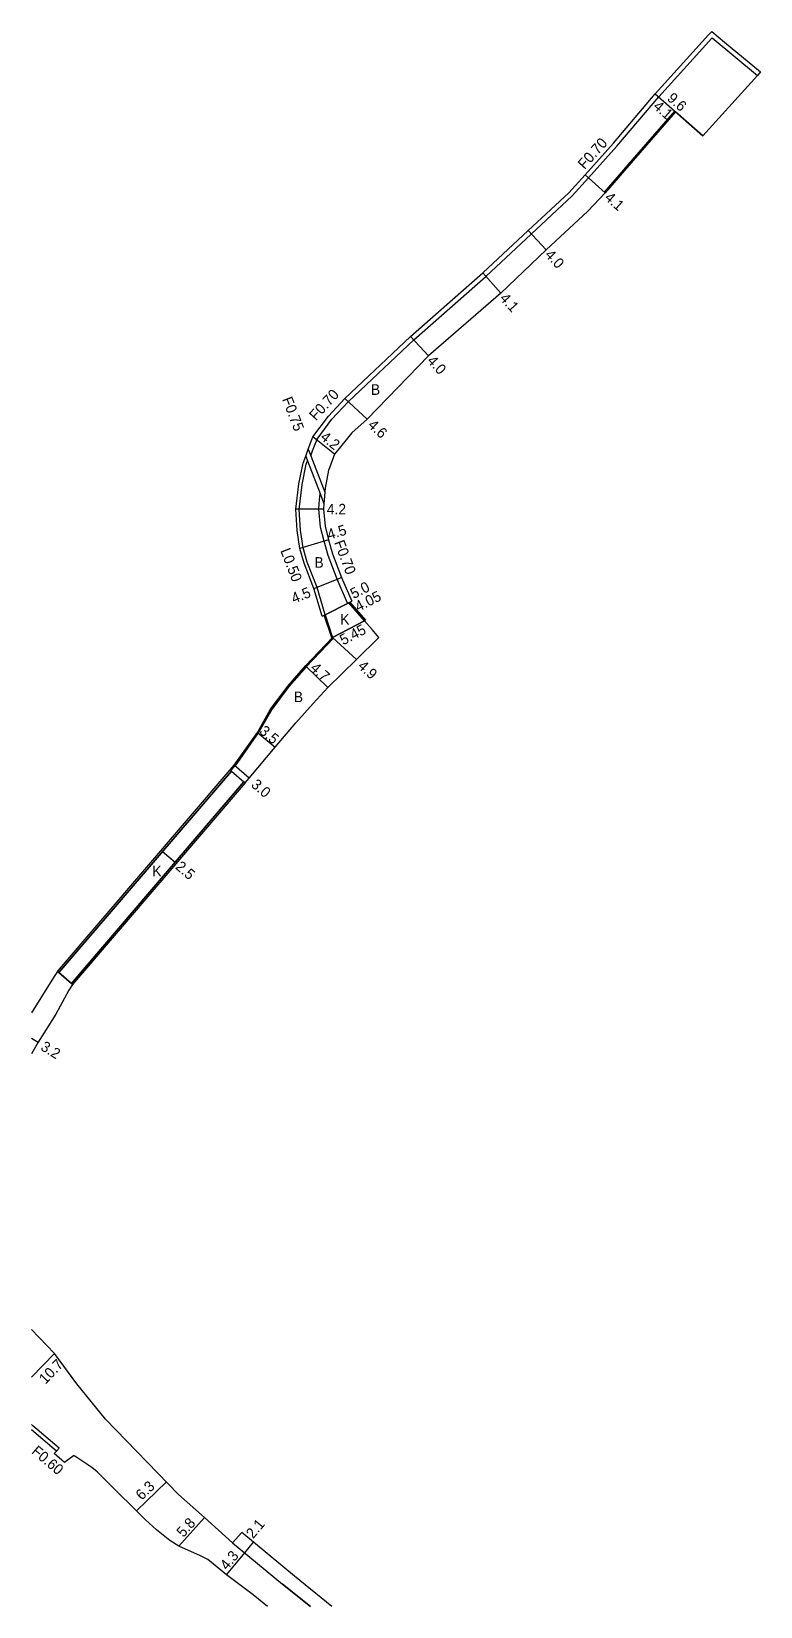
# Model space of a CAD drawing. Header units: metres. Extents: x -16000 to -12000, y -105000 to -102000.
# Drawn here: x -15200 to -15089.6, y -103800 to -103561.8 of the extents above; entities that cross this region are included whole.
import ezdxf

# ---------------------------------------------------------------- set-up
doc = ezdxf.new("R2010")
doc.units = ezdxf.units.M
doc.header["$LTSCALE"] = 2.5
for name, color, linetype in [('側溝・桝', 7, 'Continuous'), ('幅員', 7, 'Continuous'), ('歩道・分離帯・安全施設', 7, 'Continuous'), ('舗装', 7, 'Continuous'), ('道路', 7, 'Continuous')]:
    doc.layers.add(name, color=color, linetype=linetype)
doc.styles.get("Standard").update_dxf_attribs({"font": ''})
doc.styles.get('Standard').set_extended_font_data('@MS PGothic')

msp = doc.modelspace()

# ---------------------------------------------------------------- texts
at = {"layer": '側溝・桝'}
for s, rotation, p in [('F0.70', 48.0407, (-15116.26, -103582.74)), ('F0.70', 47.5562, (-15156.93, -103620.75)), ('F0.75', 291.0396, (-15162.08, -103617.4)), ('L0.50', 291.1301, (-15162.35, -103640.29)), ('F0.70', 290.5762, (-15154.2, -103639.06)), ('F0.60', 319.6305, (-15200.1, -103776.74))]:
    msp.add_text(s, height=1.6, rotation=rotation, dxfattribs=at).set_placement(p)
at = {"layer": '幅員'}
for s, rotation, p in [('9.6', 318.597, (-15103.88, -103572.07)), ('4.1', 318.597, (-15105.98, -103573.3)), ('4.1', 318.0209, (-15113.33, -103587.08)), ('4.0', 313.2613, (-15122.36, -103595.66)), ('4.1', 312.1127, (-15129.21, -103602.21)), ('4.0', 312.5789, (-15140.21, -103611.68)), ('4.6', 317.3058, (-15149.19, -103621.47)), ('4.2', 321.0064, (-15156.39, -103623.36)), ('4.2', 0.1285, (-15155.28, -103634.83)), ('4.5', 16.6734, (-15154.95, -103638.68)), ('4.5', 21.9232, (-15160.26, -103648.33)), ('5.0', 26.8453, (-15151.22, -103647.64)), ('4.05', 26.6286, (-15150.52, -103649.56)), ('5.45', 27.4513, (-15152.8, -103654.64)), ('4.7', 316.3874, (-15157.9, -103658.2)), ('4.9', 317.3746, (-15150.71, -103657.92)), ('3.5', 319.9208, (-15165.62, -103667.82)), ('3.0', 319.3906, (-15166.86, -103675.9)), ('2.5', 319.3908, (-15178.32, -103688.31)), ('3.2', 328.655, (-15198.74, -103715.75)), ('10.7', 45.868, (-15197.88, -103766.46)), ('6.3', 44, (-15183.29, -103784.01)), ('5.8', 48, (-15177, -103789.64)), ('2.1', 50, (-15166.44, -103789.84)), ('4.3', 50, (-15170.39, -103794.62))]:
    msp.add_text(s, height=1.6, rotation=rotation, dxfattribs=at).set_placement(p)
at = {"layer": '舗装'}
for s, p in [('B', (-15148.61, -103616.74)), ('B', (-15157.16, -103642.89)), ('K', (-15153.25, -103651.49)), ('B', (-15160.28, -103663.22)), ('K', (-15181.7, -103689.56))]:
    msp.add_text(s, height=1.6, dxfattribs=at).set_placement(p)

# ---------------------------------------------------------------- linework, layer by layer
at = {"layer": '側溝・桝'}
for points in [[(-15157.71, -103625.94), (-15157.43, -103625.2), (-15156.77, -103623.42), (-15154.51, -103620.42), (-15152.04, -103617.78), (-15142.12, -103608.42), (-15131.2, -103598.82), (-15124.32, -103592.42), (-15118.13, -103586.66), (-15115.66, -103583.91), (-15111.37, -103579.14), (-15105.02, -103571.66), (-15096.97, -103562.77), (-15096.94, -103562.75)], [(-15096.94, -103562.75), (-15090.09, -103568.43)], [(-15158.09, -103624.96), (-15157.71, -103625.94), (-15155.59, -103631.45)], [(-15155.52, -103650.02), (-15156.77, -103645.87), (-15158.25, -103642.05), (-15158.86, -103639.87), (-15159.27, -103637.19), (-15159.48, -103634.06), (-15159.02, -103630.28), (-15158.39, -103627.22), (-15158.21, -103626.72)], [(-15158.48, -103626.02), (-15158.21, -103626.72), (-15156.31, -103631.67), (-15155.72, -103633.2)], [(-15152.16, -103648.24), (-15153.72, -103644.62), (-15155.06, -103641.04), (-15155.71, -103638.87), (-15156.25, -103636.74), (-15156.48, -103634.04), (-15156.42, -103633.15), (-15156.31, -103631.67)], [(-15152.16, -103648.24), (-15151.52, -103647.96)], [(-15155.55, -103650.03), (-15155.52, -103650.02)], [(-15199.8, -103772.65), (-15200, -103772.45)], [(-15196.23, -103776.5), (-15195.82, -103776.05), (-15199.8, -103772.65)]]:
    msp.add_lwpolyline(points, dxfattribs=at)
at = {"layer": '幅員'}
for points in [[(-15105.55, -103571.2), (-15102.47, -103573.91)], [(-15105.55, -103571.2), (-15098.35, -103577.55)], [(-15116.18, -103583.45), (-15113.13, -103586.19)], [(-15124.79, -103591.9), (-15122.05, -103594.82)], [(-15131.67, -103598.3), (-15128.92, -103601.34)], [(-15139.89, -103610.85), (-15142.6, -103607.9)], [(-15152.54, -103617.29), (-15149.16, -103620.4)], [(-15154.13, -103625.73), (-15157.39, -103623.08)], [(-15155.78, -103634.03), (-15159.98, -103634.04)], [(-15155.04, -103638.68), (-15159.35, -103639.97)], [(-15157.24, -103646.03), (-15153.07, -103644.35)], [(-15155.98, -103650.22), (-15151.52, -103647.96)], [(-15155.55, -103650.03), (-15151.93, -103648.21)], [(-15154.4, -103653.44), (-15149.56, -103650.93)], [(-15154.4, -103653.44), (-15150.79, -103656.76)], [(-15155.11, -103661), (-15158.51, -103657.75)], [(-15165.8, -103667.8), (-15163.12, -103670.05)], [(-15167.02, -103674.7), (-15169.3, -103672.75)], [(-15180.14, -103685.79), (-15178.25, -103687.42)], [(-15200, -103714.05), (-15199.01, -103714.65)], [(-15196.5, -103761.71), (-15200, -103765.31)], [(-15184.09, -103785.52), (-15179.58, -103781.13)], [(-15177.67, -103790.86), (-15173.82, -103786.52)], [(-15167.7, -103791.9), (-15166.37, -103790.28)], [(-15170.45, -103795.21), (-15167.7, -103791.9)]]:
    msp.add_lwpolyline(points, dxfattribs=at)
at = {"layer": '歩道・分離帯・安全施設'}
for points in [[(-15113.24, -103586.09), (-15109, -103581.22), (-15102.59, -103573.82)], [(-15154.29, -103653.54), (-15158.4, -103657.86), (-15161.01, -103660.83), (-15163.68, -103664.37), (-15165.67, -103667.88), (-15169.18, -103672.84), (-15169.8, -103673.57)], [(-15169.55, -103790.37), (-15161.99, -103796.62)], [(-15169.55, -103790.37), (-15161.99, -103796.62)], [(-15169.55, -103790.37), (-15161.99, -103796.62)], [(-15161.99, -103796.62), (-15157.77, -103800)], [(-15157.77, -103800), (-15161.99, -103796.62)], [(-15161.99, -103796.62), (-15157.77, -103800)]]:
    msp.add_lwpolyline(points, dxfattribs=at)
at = {"layer": '舗装'}
for points in [[(-15151.93, -103648.21), (-15155.55, -103650.03)], [(-15154.4, -103653.44), (-15149.56, -103650.93)], [(-15169.72, -103673.64), (-15167.83, -103675.27)], [(-15195.86, -103704.12), (-15193.96, -103705.75)]]:
    msp.add_lwpolyline(points, dxfattribs=at)
at = {"layer": '道路'}
for points in [[(-15097.01, -103561.78), (-15095.09, -103563.38), (-15089.62, -103567.91), (-15090.09, -103568.43), (-15098.35, -103577.55), (-15102.47, -103573.91), (-15108.89, -103581.32), (-15113.13, -103586.19), (-15115.77, -103588.98), (-15122.05, -103594.82), (-15128.92, -103601.34), (-15139.89, -103610.85), (-15149.16, -103620.4), (-15151.51, -103622.49), (-15153.2, -103624.59), (-15154.13, -103625.73), (-15154.88, -103627.78)], [(-15135, -103601.23), (-15132.92, -103599.4), (-15131.67, -103598.3), (-15124.79, -103591.9), (-15118.63, -103586.17), (-15116.18, -103583.45), (-15111.9, -103578.68), (-15105.55, -103571.2), (-15097.48, -103562.3), (-15097.01, -103561.78)], [(-15155.98, -103650.22), (-15157.24, -103646.03), (-15158.72, -103642.21), (-15159.35, -103639.97), (-15159.77, -103637.25), (-15159.98, -103634.04), (-15159.51, -103630.2), (-15158.88, -103627.08), (-15158.48, -103626.02), (-15158.21, -103625.28), (-15158.09, -103624.96), (-15157.7, -103623.92), (-15157.39, -103623.08), (-15155.04, -103619.97), (-15152.54, -103617.29), (-15142.6, -103607.9), (-15135, -103601.23)], [(-15154.88, -103627.78), (-15155.02, -103628.15), (-15155.55, -103630.86), (-15155.59, -103631.45), (-15155.72, -103633.2), (-15155.78, -103634.03), (-15155.55, -103636.62), (-15155.04, -103638.68), (-15154.4, -103640.81), (-15153.07, -103644.35), (-15151.52, -103647.96)], [(-15149.56, -103650.93), (-15151.93, -103648.21), (-15151.81, -103648.11), (-15151.52, -103647.96)], [(-15155.98, -103650.22), (-15155.69, -103650.07), (-15155.55, -103650.03), (-15154.4, -103653.44)], [(-15147.39, -103653.42), (-15148.41, -103652.25), (-15149.56, -103650.93)], [(-15169.91, -103673.48), (-15169.3, -103672.75), (-15165.8, -103667.8), (-15163.81, -103664.28), (-15161.13, -103660.74), (-15158.51, -103657.75), (-15154.4, -103653.44)], [(-15167.64, -103675.43), (-15167.02, -103674.7), (-15163.12, -103670.05), (-15159.97, -103666.33), (-15157.34, -103663.44), (-15155.11, -103661), (-15150.79, -103656.76), (-15147.39, -103653.42)], [(-15196.05, -103703.96), (-15195.86, -103704.12), (-15169.72, -103673.64), (-15169.91, -103673.48)], [(-15167.64, -103675.43), (-15167.83, -103675.27), (-15193.96, -103705.75), (-15193.77, -103705.91)], [(-15196.05, -103703.96), (-15196.64, -103704.89), (-15200, -103710.22)], [(-15193.77, -103705.91), (-15194.33, -103706.79), (-15196.31, -103710.4), (-15199.01, -103714.65), (-15200, -103716.4)], [(-15193.12, -103766.3), (-15196.5, -103761.71), (-15200, -103758.08)], [(-15177.72, -103783.05), (-15188.78, -103771.68), (-15193.12, -103766.3)], [(-15196.23, -103776.5), (-15200, -103773.28)], [(-15196.56, -103776.87), (-15196.23, -103776.5)], [(-15195.02, -103778.2), (-15196.56, -103776.87)], [(-15173.32, -103792.89), (-15174.51, -103792.3), (-15176.66, -103791.31), (-15177.67, -103790.86), (-15179.03, -103790.02), (-15181.06, -103788.38), (-15182.73, -103786.87), (-15188.84, -103780.82), (-15190.03, -103779.63), (-15190.86, -103778.96), (-15193.43, -103777.27), (-15193.48, -103777.24), (-15193.54, -103777.22), (-15193.6, -103777.22), (-15193.65, -103777.23), (-15195.02, -103778.2)], [(-15168.13, -103788.82), (-15169.55, -103790.37), (-15173.82, -103786.52), (-15177.72, -103783.05)], [(-15154.54, -103800), (-15160.16, -103795.42), (-15168.13, -103788.82)], [(-15166.42, -103798.26), (-15170.45, -103795.21), (-15173.32, -103792.89)], [(-15164.24, -103800), (-15166.42, -103798.26)]]:
    msp.add_lwpolyline(points, dxfattribs=at)
for points in [[(-15155.55, -103650.03), (-15151.93, -103648.21), (-15149.56, -103650.93), (-15154.4, -103653.44)], [(-15151.93, -103648.21), (-15151.81, -103648.11), (-15149.45, -103650.83), (-15149.56, -103650.93)], [(-15155.69, -103650.07), (-15155.55, -103650.03), (-15154.4, -103653.44), (-15154.54, -103653.49)], [(-15169.91, -103673.48), (-15169.72, -103673.64), (-15195.86, -103704.12), (-15196.05, -103703.96)], [(-15195.86, -103704.12), (-15169.72, -103673.64), (-15167.83, -103675.27), (-15193.96, -103705.75)], [(-15167.64, -103675.43), (-15193.77, -103705.91), (-15193.96, -103705.75), (-15167.83, -103675.27)]]:
    msp.add_lwpolyline(points, close=True, dxfattribs=at)

msp.set_redraw_order([(e.dxf.handle, doc.entitydb.next_handle()) for e in msp.query("TEXT MTEXT ATTDEF DIMENSION ARC_DIMENSION")])  # texts and dimensions are drawn at this point

doc.saveas('drawing.dxf')
